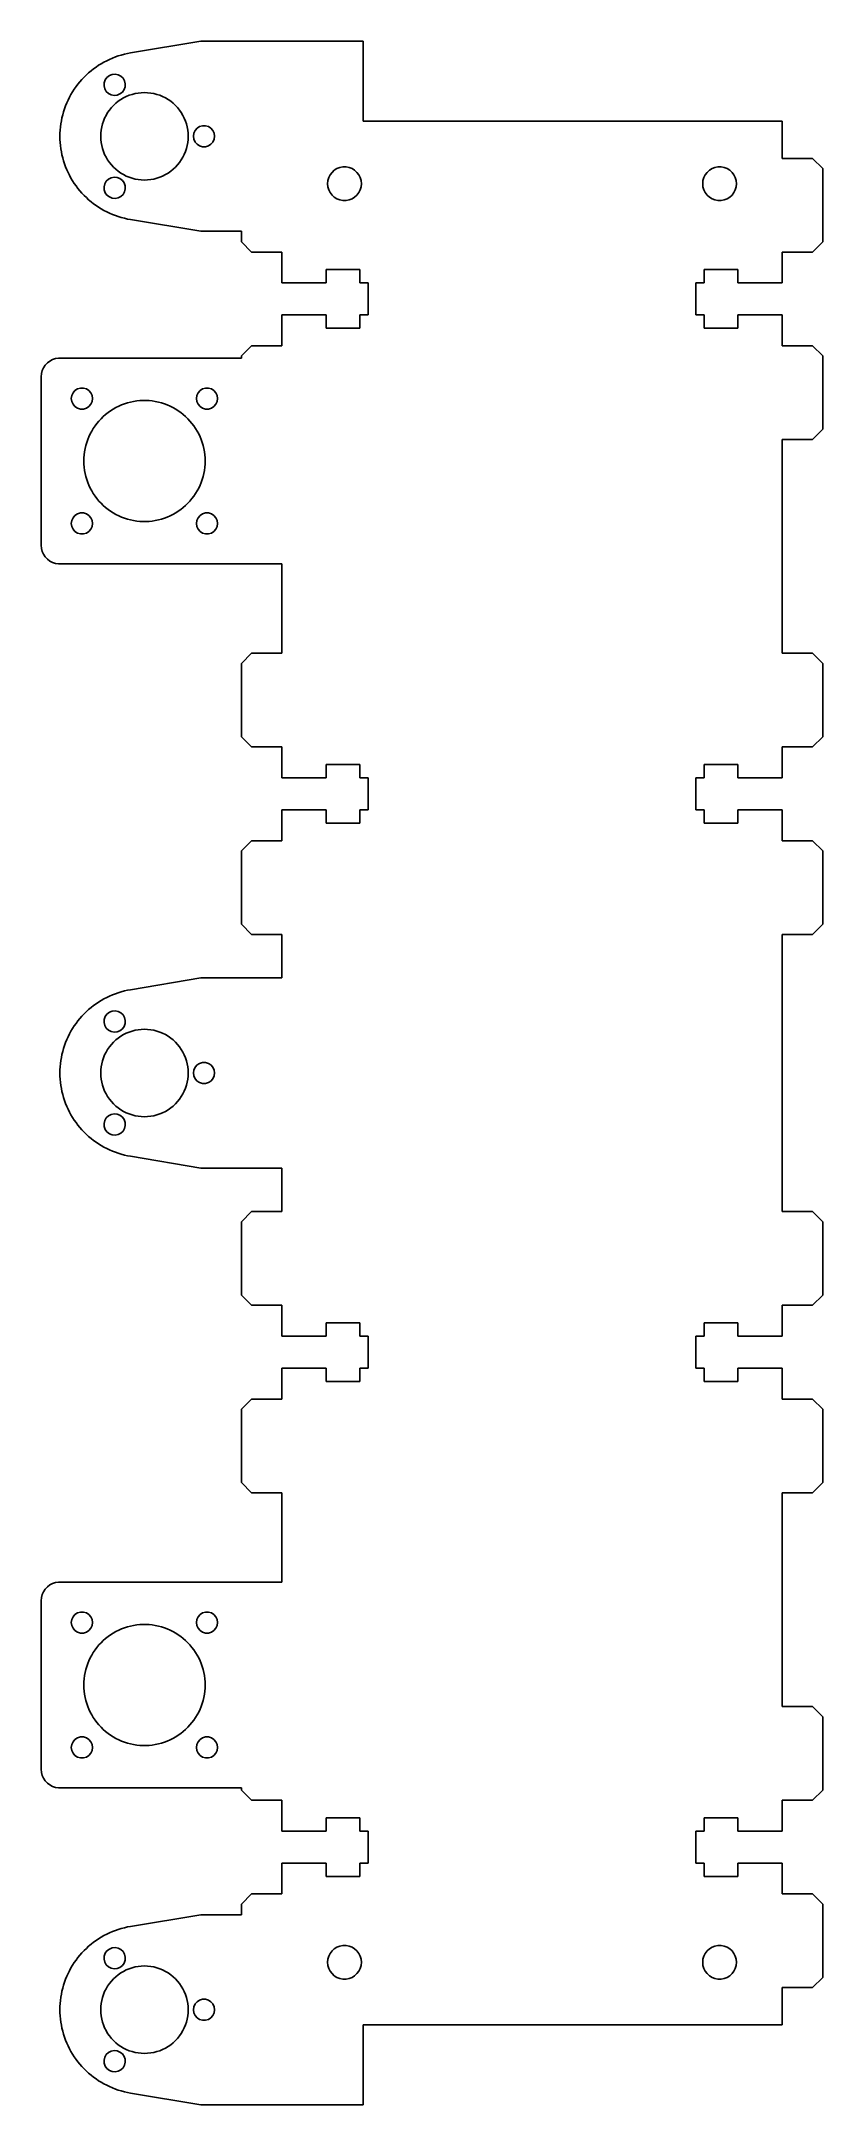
# Model space of a CAD drawing. Header units: metres. Extents: x -78 to 46, y -165 to 165.
import ezdxf

# ---------------------------------------------------------------- set-up
doc = ezdxf.new("R2010")
doc.units = ezdxf.units.M

msp = doc.modelspace()

# ---------------------------------------------------------------- linework, layer by layer
for p, q in [((-53, 165.216), (-64.2391, 163.338)), ((-27, 165.216), (-53, 165.216)), ((-27, 152.4), (-27, 165.216)), ((-68.0286, 162.107), (-68.4719, 161.876)), ((-67.5771, 162.322), (-68.0286, 162.107)), ((-67.118, 162.519), (-67.5771, 162.322)), ((-66.6519, 162.7), (-67.118, 162.519)), ((-66.1795, 162.863), (-66.6519, 162.7)), ((-65.7013, 163.009), (-66.1795, 162.863)), ((-65.2181, 163.137), (-65.7013, 163.009)), ((-64.7305, 163.247), (-65.2181, 163.137)), ((-64.2391, 163.338), (-64.7305, 163.247)), ((-72.325, 158.736), (-72.6407, 158.349)), ((-71.9951, 159.112), (-72.325, 158.736)), ((-71.6516, 159.475), (-71.9951, 159.112)), ((-71.2949, 159.825), (-71.6516, 159.475)), ((-70.9255, 160.162), (-71.2949, 159.825)), ((-70.5439, 160.485), (-70.9255, 160.162)), ((-70.1506, 160.793), (-70.5439, 160.485)), ((-69.7462, 161.087), (-70.1506, 160.793)), ((-69.3313, 161.366), (-69.7462, 161.087)), ((-68.9063, 161.629), (-69.3313, 161.366)), ((-68.4719, 161.876), (-68.9063, 161.629)), ((-68.4318, 158.571), (-68.2735, 159.028)), ((-68.2735, 159.028), (-67.9928, 159.422)), ((-67.9928, 159.422), (-67.6125, 159.721)), ((-67.6125, 159.721), (-67.1633, 159.901)), ((-67.1633, 159.901), (-66.6816, 159.947)), ((-66.6816, 159.947), (-66.2065, 159.855)), ((-66.2065, 159.855), (-65.7764, 159.634)), ((-65.7764, 159.634), (-65.4262, 159.3)), ((-65.4262, 159.3), (-65.1843, 158.881)), ((-65.1843, 158.881), (-65.0702, 158.41)), ((-74.4225, 155.348), (-74.6117, 154.886)), ((-74.2164, 155.804), (-74.4225, 155.348)), ((-73.9936, 156.251), (-74.2164, 155.804)), ((-73.7544, 156.69), (-73.9936, 156.251)), ((-73.4992, 157.12), (-73.7544, 156.69)), ((-73.2282, 157.54), (-73.4992, 157.12)), ((-72.942, 157.95), (-73.2282, 157.54)), ((-72.6407, 158.349), (-72.942, 157.95)), ((-68.4548, 158.087), (-68.4318, 158.571)), ((-68.3407, 157.617), (-68.4548, 158.087)), ((-68.0988, 157.198), (-68.3407, 157.617)), ((-67.7486, 156.864), (-68.0988, 157.198)), ((-67.3185, 156.642), (-67.7486, 156.864)), ((-66.8434, 156.551), (-67.3185, 156.642)), ((-66.3617, 156.597), (-66.8434, 156.551)), ((-66.584, 155.29), (-66.1949, 155.604)), ((-65.9125, 156.777), (-66.3617, 156.597)), ((-66.1949, 155.604), (-65.7845, 155.889)), ((-65.5322, 157.076), (-65.9125, 156.777)), ((-65.7845, 155.889), (-65.3547, 156.144)), ((-65.2515, 157.47), (-65.5322, 157.076)), ((-65.3547, 156.144), (-64.9079, 156.367)), ((-65.0932, 157.927), (-65.2515, 157.47)), ((-65.0702, 158.41), (-65.0932, 157.927)), ((-64.9079, 156.367), (-64.4462, 156.559)), ((-64.4462, 156.559), (-63.9721, 156.716)), ((-63.9721, 156.716), (-63.4879, 156.84)), ((-63.4879, 156.84), (-62.9962, 156.929)), ((-62.9962, 156.929), (-62.4994, 156.982)), ((-62.4994, 156.982), (-62, 157)), ((-62, 157), (-61.5006, 156.982)), ((-61.5006, 156.982), (-61.0038, 156.929)), ((-61.0038, 156.929), (-60.512, 156.84)), ((-60.512, 156.84), (-60.0279, 156.716)), ((-60.0279, 156.716), (-59.5537, 156.559)), ((-59.5537, 156.559), (-59.0921, 156.367)), ((-59.0921, 156.367), (-58.6452, 156.144)), ((-58.6452, 156.144), (-58.2155, 155.889)), ((-58.2155, 155.889), (-57.8051, 155.604)), ((-57.8051, 155.604), (-57.416, 155.29)), ((-75.2947, 152.485), (-75.3775, 151.992)), ((-75.1938, 152.975), (-75.2947, 152.485)), ((-75.0749, 153.46), (-75.1938, 152.975)), ((-74.9381, 153.941), (-75.0749, 153.46)), ((-74.7836, 154.416), (-74.9381, 153.941)), ((-74.6117, 154.886), (-74.7836, 154.416)), ((-68.7164, 151.972), (-68.5586, 152.446)), ((-68.5586, 152.446), (-68.3674, 152.908)), ((-68.3674, 152.908), (-68.1438, 153.355)), ((-68.1438, 153.355), (-67.8888, 153.784)), ((-67.8888, 153.784), (-67.6038, 154.195)), ((-67.6038, 154.195), (-67.2902, 154.584)), ((-67.2902, 154.584), (-66.9497, 154.95)), ((-66.9497, 154.95), (-66.584, 155.29)), ((-57.416, 155.29), (-57.0502, 154.95)), ((-57.0502, 154.95), (-56.7097, 154.584)), ((-56.7097, 154.584), (-56.3962, 154.195)), ((-56.3962, 154.195), (-56.1112, 153.784)), ((-56.1112, 153.784), (-55.8562, 153.355)), ((-55.8562, 153.355), (-55.6326, 152.908)), ((-55.6326, 152.908), (-55.4413, 152.446)), ((-55.4413, 152.446), (-55.2835, 151.972)), ((40, 152.4), (-27, 152.4)), ((40, 146.452), (40, 152.4)), ((-75.5158, 150.5), (-75.525, 150)), ((-75.525, 150), (-75.5158, 149.5)), ((-75.4881, 150.999), (-75.5158, 150.5)), ((-75.5158, 149.5), (-75.4881, 149.001)), ((-75.4419, 151.497), (-75.4881, 150.999)), ((-75.4881, 149.001), (-75.4419, 148.503)), ((-75.3775, 151.992), (-75.4419, 151.497)), ((-69, 150), (-68.9822, 150.499)), ((-68.9822, 149.501), (-69, 150)), ((-68.9822, 150.499), (-68.9287, 150.996)), ((-68.9287, 149.004), (-68.9822, 149.501)), ((-68.9287, 150.996), (-68.84, 151.488)), ((-68.84, 148.512), (-68.9287, 149.004)), ((-68.84, 151.488), (-68.7164, 151.972)), ((-55.2835, 151.972), (-55.16, 151.488)), ((-55.16, 151.488), (-55.0712, 150.996)), ((-55.0712, 149.004), (-55.16, 148.512)), ((-55.0712, 150.996), (-55.0178, 150.499)), ((-55.0178, 149.501), (-55.0712, 149.004)), ((-55.0178, 150.499), (-55, 150)), ((-55, 150), (-55.0178, 149.501)), ((-54.175, 150), (-54.1061, 150.479)), ((-54.1061, 149.521), (-54.175, 150)), ((-54.1061, 150.479), (-53.9051, 150.919)), ((-53.9051, 149.081), (-54.1061, 149.521)), ((-53.9051, 150.919), (-53.5883, 151.285)), ((-53.5883, 148.715), (-53.9051, 149.081)), ((-53.5883, 151.285), (-53.1812, 151.546)), ((-53.1812, 148.454), (-53.5883, 148.715)), ((-53.1812, 151.546), (-52.7169, 151.683)), ((-52.7169, 151.683), (-52.2331, 151.683)), ((-52.2331, 151.683), (-51.7688, 151.546)), ((-51.7688, 151.546), (-51.3617, 151.285)), ((-51.3617, 148.715), (-51.7688, 148.454)), ((-51.3617, 151.285), (-51.0449, 150.919)), ((-51.0449, 149.081), (-51.3617, 148.715)), ((-51.0449, 150.919), (-50.8439, 150.479)), ((-50.8439, 149.521), (-51.0449, 149.081)), ((-50.8439, 150.479), (-50.775, 150)), ((-50.775, 150), (-50.8439, 149.521)), ((-75.4419, 148.503), (-75.3775, 148.008)), ((-75.3775, 148.008), (-75.2947, 147.515)), ((-75.2947, 147.515), (-75.1938, 147.025)), ((-75.1938, 147.025), (-75.0749, 146.54)), ((-75.0749, 146.54), (-74.9381, 146.059)), ((-74.9381, 146.059), (-74.7836, 145.584)), ((-74.7836, 145.584), (-74.6117, 145.114)), ((-68.7164, 148.028), (-68.84, 148.512)), ((-68.5586, 147.554), (-68.7164, 148.028)), ((-68.3674, 147.092), (-68.5586, 147.554)), ((-68.1438, 146.645), (-68.3674, 147.092)), ((-67.8888, 146.216), (-68.1438, 146.645)), ((-67.6038, 145.805), (-67.8888, 146.216)), ((-67.2902, 145.416), (-67.6038, 145.805)), ((-66.9497, 145.05), (-67.2902, 145.416)), ((-56.7097, 145.416), (-57.0502, 145.05)), ((-56.3962, 145.805), (-56.7097, 145.416)), ((-56.1112, 146.216), (-56.3962, 145.805)), ((-55.8562, 146.645), (-56.1112, 146.216)), ((-55.6326, 147.092), (-55.8562, 146.645)), ((-55.4413, 147.554), (-55.6326, 147.092)), ((-55.2835, 148.028), (-55.4413, 147.554)), ((-55.16, 148.512), (-55.2835, 148.028)), ((-52.7169, 148.317), (-53.1812, 148.454)), ((-52.2331, 148.317), (-52.7169, 148.317)), ((-51.7688, 148.454), (-52.2331, 148.317)), ((44.875, 146.452), (40, 146.452)), ((46.5, 144.827), (44.875, 146.452)), ((-74.6117, 145.114), (-74.4225, 144.652)), ((-74.4225, 144.652), (-74.2164, 144.196)), ((-74.2164, 144.196), (-73.9936, 143.749)), ((-73.9936, 143.749), (-73.7544, 143.31)), ((-73.7544, 143.31), (-73.4992, 142.88)), ((-73.4992, 142.88), (-73.2282, 142.46)), ((-73.2282, 142.46), (-72.942, 142.05)), ((-68.4548, 141.913), (-68.3407, 142.383)), ((-68.3407, 142.383), (-68.0988, 142.802)), ((-68.0988, 142.802), (-67.7486, 143.136)), ((-67.7486, 143.136), (-67.3185, 143.358)), ((-67.3185, 143.358), (-66.8434, 143.449)), ((-66.584, 144.71), (-66.9497, 145.05)), ((-66.8434, 143.449), (-66.3617, 143.403)), ((-66.1949, 144.396), (-66.584, 144.71)), ((-66.3617, 143.403), (-65.9125, 143.223)), ((-65.7845, 144.111), (-66.1949, 144.396)), ((-65.9125, 143.223), (-65.5322, 142.924)), ((-65.3547, 143.856), (-65.7845, 144.111)), ((-65.5322, 142.924), (-65.2515, 142.53)), ((-64.9079, 143.633), (-65.3547, 143.856)), ((-65.2515, 142.53), (-65.0932, 142.073)), ((-64.4462, 143.441), (-64.9079, 143.633)), ((-63.9721, 143.284), (-64.4462, 143.441)), ((-63.4879, 143.16), (-63.9721, 143.284)), ((-62.9962, 143.071), (-63.4879, 143.16)), ((-62.4994, 143.018), (-62.9962, 143.071)), ((-62, 143), (-62.4994, 143.018)), ((-61.5006, 143.018), (-62, 143)), ((-61.0038, 143.071), (-61.5006, 143.018)), ((-60.512, 143.16), (-61.0038, 143.071)), ((-60.0279, 143.284), (-60.512, 143.16)), ((-59.5537, 143.441), (-60.0279, 143.284)), ((-59.0921, 143.633), (-59.5537, 143.441)), ((-58.6452, 143.856), (-59.0921, 143.633)), ((-58.2155, 144.111), (-58.6452, 143.856)), ((-57.8051, 144.396), (-58.2155, 144.111)), ((-57.416, 144.71), (-57.8051, 144.396)), ((-57.0502, 145.05), (-57.416, 144.71)), ((-32.7, 142.4), (-32.654, 142.896)), ((-32.654, 141.904), (-32.7, 142.4)), ((-32.654, 142.896), (-32.5177, 143.375)), ((-32.5177, 143.375), (-32.2956, 143.821)), ((-32.2956, 143.821), (-31.9953, 144.219)), ((-31.9953, 144.219), (-31.6271, 144.555)), ((-31.6271, 144.555), (-31.2035, 144.817)), ((-31.2035, 144.817), (-30.7389, 144.997)), ((-30.7389, 144.997), (-30.2491, 145.088)), ((-30.2491, 145.088), (-29.7509, 145.088)), ((-29.7509, 145.088), (-29.2611, 144.997)), ((-29.2611, 144.997), (-28.7965, 144.817)), ((-28.7965, 144.817), (-28.3729, 144.555)), ((-28.3729, 144.555), (-28.0047, 144.219)), ((-28.0047, 144.219), (-27.7044, 143.821)), ((-27.7044, 143.821), (-27.4823, 143.375)), ((-27.4823, 143.375), (-27.346, 142.896)), ((-27.346, 142.896), (-27.3, 142.4)), ((-27.3, 142.4), (-27.346, 141.904)), ((27.3, 142.4), (27.346, 142.896)), ((27.346, 141.904), (27.3, 142.4)), ((27.346, 142.896), (27.4823, 143.375)), ((27.4823, 143.375), (27.7044, 143.821)), ((27.7044, 143.821), (28.0047, 144.219)), ((28.0047, 144.219), (28.3729, 144.555)), ((28.3729, 144.555), (28.7965, 144.817)), ((28.7965, 144.817), (29.2611, 144.997)), ((29.2611, 144.997), (29.7509, 145.088)), ((29.7509, 145.088), (30.2491, 145.088)), ((30.2491, 145.088), (30.7389, 144.997)), ((30.7389, 144.997), (31.2035, 144.817)), ((31.2035, 144.817), (31.6271, 144.555)), ((31.6271, 144.555), (31.9953, 144.219)), ((31.9953, 144.219), (32.2956, 143.821)), ((32.2956, 143.821), (32.5177, 143.375)), ((32.5177, 143.375), (32.654, 142.896)), ((32.654, 142.896), (32.7, 142.4)), ((32.7, 142.4), (32.654, 141.904)), ((46.5, 133.077), (46.5, 144.827)), ((-72.942, 142.05), (-72.6407, 141.651)), ((-72.6407, 141.651), (-72.325, 141.264)), ((-72.325, 141.264), (-71.9951, 140.888)), ((-71.9951, 140.888), (-71.6516, 140.525)), ((-71.6516, 140.525), (-71.2949, 140.175)), ((-71.2949, 140.175), (-70.9255, 139.838)), ((-70.9255, 139.838), (-70.5439, 139.515)), ((-70.5439, 139.515), (-70.1506, 139.207)), ((-70.1506, 139.207), (-69.7462, 138.913)), ((-69.7462, 138.913), (-69.3313, 138.634)), ((-68.4318, 141.429), (-68.4548, 141.913)), ((-68.2735, 140.972), (-68.4318, 141.429)), ((-67.9928, 140.578), (-68.2735, 140.972)), ((-67.6125, 140.279), (-67.9928, 140.578)), ((-67.1633, 140.099), (-67.6125, 140.279)), ((-66.6816, 140.053), (-67.1633, 140.099)), ((-66.2065, 140.145), (-66.6816, 140.053)), ((-65.7764, 140.366), (-66.2065, 140.145)), ((-65.4262, 140.7), (-65.7764, 140.366)), ((-65.1843, 141.119), (-65.4262, 140.7)), ((-65.0702, 141.59), (-65.1843, 141.119)), ((-65.0932, 142.073), (-65.0702, 141.59)), ((-32.5177, 141.425), (-32.654, 141.904)), ((-32.2956, 140.979), (-32.5177, 141.425)), ((-31.9953, 140.581), (-32.2956, 140.979)), ((-31.6271, 140.245), (-31.9953, 140.581)), ((-31.2035, 139.983), (-31.6271, 140.245)), ((-30.7389, 139.803), (-31.2035, 139.983)), ((-30.2491, 139.712), (-30.7389, 139.803)), ((-29.7509, 139.712), (-30.2491, 139.712)), ((-29.2611, 139.803), (-29.7509, 139.712)), ((-28.7965, 139.983), (-29.2611, 139.803)), ((-28.3729, 140.245), (-28.7965, 139.983)), ((-28.0047, 140.581), (-28.3729, 140.245)), ((-27.7044, 140.979), (-28.0047, 140.581)), ((-27.4823, 141.425), (-27.7044, 140.979)), ((-27.346, 141.904), (-27.4823, 141.425)), ((27.4823, 141.425), (27.346, 141.904)), ((27.7044, 140.979), (27.4823, 141.425)), ((28.0047, 140.581), (27.7044, 140.979)), ((28.3729, 140.245), (28.0047, 140.581)), ((28.7965, 139.983), (28.3729, 140.245)), ((29.2611, 139.803), (28.7965, 139.983)), ((29.7509, 139.712), (29.2611, 139.803)), ((30.2491, 139.712), (29.7509, 139.712)), ((30.7389, 139.803), (30.2491, 139.712)), ((31.2035, 139.983), (30.7389, 139.803)), ((31.6271, 140.245), (31.2035, 139.983)), ((31.9953, 140.581), (31.6271, 140.245)), ((32.2956, 140.979), (31.9953, 140.581)), ((32.5177, 141.425), (32.2956, 140.979)), ((32.654, 141.904), (32.5177, 141.425)), ((-69.3313, 138.634), (-68.9063, 138.371)), ((-68.9063, 138.371), (-68.4719, 138.124)), ((-68.4719, 138.124), (-68.0286, 137.893)), ((-68.0286, 137.893), (-67.5771, 137.678)), ((-67.5771, 137.678), (-67.118, 137.481)), ((-67.118, 137.481), (-66.6519, 137.3)), ((-66.6519, 137.3), (-66.1795, 137.137)), ((-66.1795, 137.137), (-65.7013, 136.991)), ((-65.7013, 136.991), (-65.2181, 136.863)), ((-65.2181, 136.863), (-64.7305, 136.753)), ((-64.7305, 136.753), (-64.2391, 136.662)), ((-64.2391, 136.662), (-53, 134.784)), ((-53, 134.784), (-46.5, 134.784)), ((-46.5, 134.784), (-46.5, 133.077)), ((-46.5, 133.077), (-44.875, 131.452)), ((44.875, 131.452), (46.5, 133.077)), ((-44.875, 131.452), (-40, 131.452)), ((-40, 131.452), (-40, 126.515)), ((40, 126.515), (40, 131.452)), ((40, 131.452), (44.875, 131.452)), ((-40, 126.515), (-32.9375, 126.515)), ((-32.9375, 126.515), (-32.9375, 128.652)), ((-32.9375, 128.652), (-27.5625, 128.652)), ((-27.5625, 128.652), (-27.5625, 126.515)), ((-27.5625, 126.515), (-26.1875, 126.515)), ((-26.1875, 126.515), (-26.1875, 121.389)), ((26.1875, 121.389), (26.1875, 126.515)), ((26.1875, 126.515), (27.5625, 126.515)), ((27.5625, 126.515), (27.5625, 128.652)), ((27.5625, 128.652), (32.9375, 128.652)), ((32.9375, 128.652), (32.9375, 126.515)), ((32.9375, 126.515), (40, 126.515)), ((-32.9375, 121.389), (-40, 121.389)), ((-40, 121.389), (-40, 116.452)), ((-32.9375, 119.252), (-32.9375, 121.389)), ((-27.5625, 119.252), (-32.9375, 119.252)), ((-26.1875, 121.389), (-27.5625, 121.389)), ((-27.5625, 121.389), (-27.5625, 119.252)), ((27.5625, 121.389), (26.1875, 121.389)), ((27.5625, 119.252), (27.5625, 121.389)), ((32.9375, 119.252), (27.5625, 119.252)), ((40, 121.389), (32.9375, 121.389)), ((32.9375, 121.389), (32.9375, 119.252)), ((40, 116.452), (40, 121.389)), ((-44.875, 116.452), (-46.5, 114.827)), ((-40, 116.452), (-44.875, 116.452)), ((44.875, 116.452), (40, 116.452)), ((46.5, 114.827), (44.875, 116.452)), ((-78.3374, 112.474), (-78.4591, 111.994)), ((-78.1384, 112.928), (-78.3374, 112.474)), ((-77.8674, 113.343), (-78.1384, 112.928)), ((-77.5318, 113.707), (-77.8674, 113.343)), ((-77.1408, 114.011), (-77.5318, 113.707)), ((-76.7051, 114.247), (-77.1408, 114.011)), ((-76.2365, 114.408), (-76.7051, 114.247)), ((-75.7477, 114.49), (-76.2365, 114.408)), ((-46.5, 114.49), (-75.7477, 114.49)), ((-46.5, 114.827), (-46.5, 114.49)), ((46.5, 103.077), (46.5, 114.827)), ((-78.4591, 111.994), (-78.5, 111.5)), ((-78.5, 111.5), (-78.5, 84.5)), ((-73.4301, 108.919), (-73.1133, 109.285)), ((-73.1133, 109.285), (-72.7062, 109.546)), ((-72.7062, 109.546), (-72.2419, 109.683)), ((-72.2419, 109.683), (-71.7581, 109.683)), ((-71.7581, 109.683), (-71.2938, 109.546)), ((-71.2938, 109.546), (-70.8867, 109.285)), ((-70.8867, 109.285), (-70.5699, 108.919)), ((-53.4301, 108.919), (-53.1133, 109.285)), ((-53.1133, 109.285), (-52.7062, 109.546)), ((-52.7062, 109.546), (-52.2419, 109.683)), ((-52.2419, 109.683), (-51.7581, 109.683)), ((-51.7581, 109.683), (-51.2938, 109.546)), ((-51.2938, 109.546), (-50.8867, 109.285)), ((-50.8867, 109.285), (-50.5699, 108.919)), ((-73.7, 108), (-73.6311, 108.479)), ((-73.6311, 107.521), (-73.7, 108)), ((-73.6311, 108.479), (-73.4301, 108.919)), ((-73.4301, 107.081), (-73.6311, 107.521)), ((-73.1133, 106.715), (-73.4301, 107.081)), ((-72.7062, 106.454), (-73.1133, 106.715)), ((-72.2419, 106.317), (-72.7062, 106.454)), ((-71.7581, 106.317), (-72.2419, 106.317)), ((-71.2938, 106.454), (-71.7581, 106.317)), ((-70.8867, 106.715), (-71.2938, 106.454)), ((-70.5699, 107.081), (-70.8867, 106.715)), ((-70.5699, 108.919), (-70.3689, 108.479)), ((-70.3689, 107.521), (-70.5699, 107.081)), ((-70.3689, 108.479), (-70.3, 108)), ((-70.3, 108), (-70.3689, 107.521)), ((-68.2137, 105.448), (-67.8221, 105.758)), ((-67.8221, 105.758), (-67.415, 106.048)), ((-67.415, 106.048), (-66.9935, 106.316)), ((-66.9935, 106.316), (-66.5588, 106.562)), ((-66.5588, 106.562), (-66.112, 106.785)), ((-66.112, 106.785), (-65.6543, 106.985)), ((-65.6543, 106.985), (-65.1869, 107.162)), ((-65.1869, 107.162), (-64.711, 107.313)), ((-64.711, 107.313), (-64.228, 107.441)), ((-64.228, 107.441), (-63.739, 107.543)), ((-63.739, 107.543), (-63.2455, 107.62)), ((-63.2455, 107.62), (-62.7486, 107.671)), ((-62.7486, 107.671), (-62.2498, 107.697)), ((-62.2498, 107.697), (-61.7502, 107.697)), ((-61.7502, 107.697), (-61.2514, 107.671)), ((-61.2514, 107.671), (-60.7545, 107.62)), ((-60.7545, 107.62), (-60.261, 107.543)), ((-60.261, 107.543), (-59.772, 107.441)), ((-59.772, 107.441), (-59.289, 107.313)), ((-59.289, 107.313), (-58.8131, 107.162)), ((-58.8131, 107.162), (-58.3457, 106.985)), ((-58.3457, 106.985), (-57.888, 106.785)), ((-57.888, 106.785), (-57.4412, 106.562)), ((-57.4412, 106.562), (-57.0065, 106.316)), ((-57.0065, 106.316), (-56.585, 106.048)), ((-56.585, 106.048), (-56.1779, 105.758)), ((-56.1779, 105.758), (-55.7862, 105.448)), ((-53.7, 108), (-53.6311, 108.479)), ((-53.6311, 107.521), (-53.7, 108)), ((-53.6311, 108.479), (-53.4301, 108.919)), ((-53.4301, 107.081), (-53.6311, 107.521)), ((-53.1133, 106.715), (-53.4301, 107.081)), ((-52.7062, 106.454), (-53.1133, 106.715)), ((-52.2419, 106.317), (-52.7062, 106.454)), ((-51.7581, 106.317), (-52.2419, 106.317)), ((-51.2938, 106.454), (-51.7581, 106.317)), ((-50.8867, 106.715), (-51.2938, 106.454)), ((-50.5699, 107.081), (-50.8867, 106.715)), ((-50.5699, 108.919), (-50.3689, 108.479)), ((-50.3689, 107.521), (-50.5699, 107.081)), ((-50.3689, 108.479), (-50.3, 108)), ((-50.3, 108), (-50.3689, 107.521)), ((-70.6765, 102.337), (-70.4418, 102.778)), ((-70.4418, 102.778), (-70.1846, 103.206)), ((-70.1846, 103.206), (-69.9058, 103.62)), ((-69.9058, 103.62), (-69.606, 104.02)), ((-69.606, 104.02), (-69.286, 104.403)), ((-69.286, 104.403), (-68.9467, 104.77)), ((-68.9467, 104.77), (-68.5889, 105.119)), ((-68.5889, 105.119), (-68.2137, 105.448)), ((-55.7862, 105.448), (-55.411, 105.119)), ((-55.411, 105.119), (-55.0533, 104.77)), ((-55.0533, 104.77), (-54.714, 104.403)), ((-54.714, 104.403), (-54.394, 104.02)), ((-54.394, 104.02), (-54.0942, 103.62)), ((-54.0942, 103.62), (-53.8154, 103.206)), ((-53.8154, 103.206), (-53.5582, 102.778)), ((-53.5582, 102.778), (-53.3235, 102.337)), ((44.875, 101.452), (46.5, 103.077)), ((-71.6486, 98.9974), (-71.5844, 99.4927)), ((-71.5844, 99.4927), (-71.4949, 99.9841)), ((-71.4949, 99.9841), (-71.3802, 100.47)), ((-71.3802, 100.47), (-71.2406, 100.95)), ((-71.2406, 100.95), (-71.0764, 101.422)), ((-71.0764, 101.422), (-70.8883, 101.884)), ((-70.8883, 101.884), (-70.6765, 102.337)), ((-53.3235, 102.337), (-53.1117, 101.884)), ((-53.1117, 101.884), (-52.9235, 101.422)), ((-52.9235, 101.422), (-52.7594, 100.95)), ((-52.7594, 100.95), (-52.6198, 100.47)), ((-52.6198, 100.47), (-52.5051, 99.9841)), ((-52.5051, 99.9841), (-52.4155, 99.4927)), ((-52.4155, 99.4927), (-52.3514, 98.9974)), ((40, 67.204), (40, 101.452)), ((40, 101.452), (44.875, 101.452)), ((-71.7, 98), (-71.6871, 98.4993)), ((-71.6871, 97.5007), (-71.7, 98)), ((-71.6871, 98.4993), (-71.6486, 98.9974)), ((-71.6486, 97.0026), (-71.6871, 97.5007)), ((-71.5844, 96.5073), (-71.6486, 97.0026)), ((-71.4949, 96.0158), (-71.5844, 96.5073)), ((-71.3802, 95.5297), (-71.4949, 96.0158)), ((-52.5051, 96.0158), (-52.6198, 95.5297)), ((-52.4155, 96.5073), (-52.5051, 96.0158)), ((-52.3514, 97.0026), (-52.4155, 96.5073)), ((-52.3514, 98.9974), (-52.3129, 98.4993)), ((-52.3129, 97.5007), (-52.3514, 97.0026)), ((-52.3129, 98.4993), (-52.3, 98)), ((-52.3, 98), (-52.3129, 97.5007)), ((-71.2406, 95.0501), (-71.3802, 95.5297)), ((-71.0764, 94.5783), (-71.2406, 95.0501)), ((-70.8883, 94.1156), (-71.0764, 94.5783)), ((-70.6765, 93.6632), (-70.8883, 94.1156)), ((-70.4418, 93.2223), (-70.6765, 93.6632)), ((-70.1846, 92.794), (-70.4418, 93.2223)), ((-69.9058, 92.3796), (-70.1846, 92.794)), ((-53.8154, 92.794), (-54.0942, 92.3796)), ((-53.5582, 93.2223), (-53.8154, 92.794)), ((-53.3235, 93.6632), (-53.5582, 93.2223)), ((-53.1117, 94.1156), (-53.3235, 93.6632)), ((-52.9235, 94.5783), (-53.1117, 94.1156)), ((-52.7594, 95.0501), (-52.9235, 94.5783)), ((-52.6198, 95.5297), (-52.7594, 95.0501)), ((-73.4301, 88.9191), (-73.1133, 89.2848)), ((-73.1133, 89.2848), (-72.7062, 89.5464)), ((-72.7062, 89.5464), (-72.2419, 89.6827)), ((-72.2419, 89.6827), (-71.7581, 89.6827)), ((-71.7581, 89.6827), (-71.2938, 89.5464)), ((-71.2938, 89.5464), (-70.8867, 89.2848)), ((-70.8867, 89.2848), (-70.5699, 88.9191)), ((-69.606, 91.9801), (-69.9058, 92.3796)), ((-69.286, 91.5965), (-69.606, 91.9801)), ((-68.9467, 91.2299), (-69.286, 91.5965)), ((-68.5889, 90.8813), (-68.9467, 91.2299)), ((-68.2137, 90.5516), (-68.5889, 90.8813)), ((-67.8221, 90.2416), (-68.2137, 90.5516)), ((-67.415, 89.9521), (-67.8221, 90.2416)), ((-66.9935, 89.6841), (-67.415, 89.9521)), ((-66.5588, 89.438), (-66.9935, 89.6841)), ((-66.112, 89.2147), (-66.5588, 89.438)), ((-57.4412, 89.438), (-57.888, 89.2147)), ((-57.0065, 89.6841), (-57.4412, 89.438)), ((-56.585, 89.9521), (-57.0065, 89.6841)), ((-56.1779, 90.2416), (-56.585, 89.9521)), ((-55.7862, 90.5516), (-56.1779, 90.2416)), ((-55.411, 90.8813), (-55.7862, 90.5516)), ((-55.0533, 91.2299), (-55.411, 90.8813)), ((-54.714, 91.5965), (-55.0533, 91.2299)), ((-54.394, 91.9801), (-54.714, 91.5965)), ((-54.0942, 92.3796), (-54.394, 91.9801)), ((-53.4301, 88.9191), (-53.1133, 89.2848)), ((-53.1133, 89.2848), (-52.7062, 89.5464)), ((-52.7062, 89.5464), (-52.2419, 89.6827)), ((-52.2419, 89.6827), (-51.7581, 89.6827)), ((-51.7581, 89.6827), (-51.2938, 89.5464)), ((-51.2938, 89.5464), (-50.8867, 89.2848)), ((-50.8867, 89.2848), (-50.5699, 88.9191)), ((-73.7, 88), (-73.6311, 88.4789)), ((-73.6311, 87.5211), (-73.7, 88)), ((-73.6311, 88.4789), (-73.4301, 88.9191)), ((-73.4301, 87.0809), (-73.6311, 87.5211)), ((-73.1133, 86.7152), (-73.4301, 87.0809)), ((-72.7062, 86.4536), (-73.1133, 86.7152)), ((-72.2419, 86.3173), (-72.7062, 86.4536)), ((-71.7581, 86.3173), (-72.2419, 86.3173)), ((-71.2938, 86.4536), (-71.7581, 86.3173)), ((-70.8867, 86.7152), (-71.2938, 86.4536)), ((-70.5699, 87.0809), (-70.8867, 86.7152)), ((-70.5699, 88.9191), (-70.3689, 88.4789)), ((-70.3689, 87.5211), (-70.5699, 87.0809)), ((-70.3689, 88.4789), (-70.3, 88)), ((-70.3, 88), (-70.3689, 87.5211)), ((-65.6543, 89.0146), (-66.112, 89.2147)), ((-65.1869, 88.8385), (-65.6543, 89.0146)), ((-64.711, 88.6865), (-65.1869, 88.8385)), ((-64.228, 88.5593), (-64.711, 88.6865)), ((-63.739, 88.4572), (-64.228, 88.5593)), ((-63.2455, 88.3803), (-63.739, 88.4572)), ((-62.7486, 88.3289), (-63.2455, 88.3803)), ((-62.2498, 88.3032), (-62.7486, 88.3289)), ((-61.7502, 88.3032), (-62.2498, 88.3032)), ((-61.2514, 88.3289), (-61.7502, 88.3032)), ((-60.7545, 88.3803), (-61.2514, 88.3289)), ((-60.261, 88.4572), (-60.7545, 88.3803)), ((-59.772, 88.5593), (-60.261, 88.4572)), ((-59.289, 88.6865), (-59.772, 88.5593)), ((-58.8131, 88.8385), (-59.289, 88.6865)), ((-58.3457, 89.0146), (-58.8131, 88.8385)), ((-57.888, 89.2147), (-58.3457, 89.0146)), ((-53.7, 88), (-53.6311, 88.4789)), ((-53.6311, 87.5211), (-53.7, 88)), ((-53.6311, 88.4789), (-53.4301, 88.9191)), ((-53.4301, 87.0809), (-53.6311, 87.5211)), ((-53.1133, 86.7152), (-53.4301, 87.0809)), ((-52.7062, 86.4536), (-53.1133, 86.7152)), ((-52.2419, 86.3173), (-52.7062, 86.4536)), ((-51.7581, 86.3173), (-52.2419, 86.3173)), ((-51.2938, 86.4536), (-51.7581, 86.3173)), ((-50.8867, 86.7152), (-51.2938, 86.4536)), ((-50.5699, 87.0809), (-50.8867, 86.7152)), ((-50.5699, 88.9191), (-50.3689, 88.4789)), ((-50.3689, 87.5211), (-50.5699, 87.0809)), ((-50.3689, 88.4789), (-50.3, 88)), ((-50.3, 88), (-50.3689, 87.5211)), ((-78.5, 84.5), (-78.4591, 84.0062)), ((-78.4591, 84.0062), (-78.3374, 83.5259)), ((-78.3374, 83.5259), (-78.1384, 83.0722)), ((-78.1384, 83.0722), (-77.8674, 82.6574)), ((-77.8674, 82.6574), (-77.5318, 82.2928)), ((-77.5318, 82.2928), (-77.1408, 81.9885)), ((-77.1408, 81.9885), (-76.7051, 81.7527)), ((-76.7051, 81.7527), (-76.2365, 81.5918)), ((-76.2365, 81.5918), (-75.7477, 81.5102)), ((-75.7477, 81.5102), (-40, 81.5102)), ((-40, 81.5102), (-40, 67.204)), ((-44.875, 67.204), (-46.5, 65.579)), ((-40, 67.204), (-44.875, 67.204)), ((44.875, 67.204), (40, 67.204)), ((46.5, 65.579), (44.875, 67.204)), ((-46.5, 65.579), (-46.5, 53.829)), ((46.5, 53.829), (46.5, 65.579)), ((-46.5, 53.829), (-44.875, 52.204)), ((44.875, 52.204), (46.5, 53.829)), ((-44.875, 52.204), (-40, 52.204)), ((-40, 52.204), (-40, 47.267)), ((40, 47.267), (40, 52.204)), ((40, 52.204), (44.875, 52.204)), ((-40, 47.267), (-32.9375, 47.267)), ((-32.9375, 47.267), (-32.9375, 49.404)), ((-32.9375, 49.404), (-27.5625, 49.404)), ((-27.5625, 49.404), (-27.5625, 47.267)), ((-27.5625, 47.267), (-26.1875, 47.267)), ((-26.1875, 47.267), (-26.1875, 42.141)), ((26.1875, 42.141), (26.1875, 47.267)), ((26.1875, 47.267), (27.5625, 47.267)), ((27.5625, 47.267), (27.5625, 49.404)), ((27.5625, 49.404), (32.9375, 49.404)), ((32.9375, 49.404), (32.9375, 47.267)), ((32.9375, 47.267), (40, 47.267)), ((-32.9375, 42.141), (-40, 42.141)), ((-40, 42.141), (-40, 37.204)), ((-32.9375, 40.004), (-32.9375, 42.141)), ((-27.5625, 40.004), (-32.9375, 40.004)), ((-26.1875, 42.141), (-27.5625, 42.141)), ((-27.5625, 42.141), (-27.5625, 40.004)), ((27.5625, 42.141), (26.1875, 42.141)), ((27.5625, 40.004), (27.5625, 42.141)), ((32.9375, 40.004), (27.5625, 40.004)), ((40, 42.141), (32.9375, 42.141)), ((32.9375, 42.141), (32.9375, 40.004)), ((40, 37.204), (40, 42.141)), ((-44.875, 37.204), (-46.5, 35.579)), ((-40, 37.204), (-44.875, 37.204)), ((44.875, 37.204), (40, 37.204)), ((46.5, 35.579), (44.875, 37.204)), ((-46.5, 35.579), (-46.5, 23.829)), ((46.5, 23.829), (46.5, 35.579)), ((-46.5, 23.829), (-44.875, 22.204)), ((44.875, 22.204), (46.5, 23.829)), ((-44.875, 22.204), (-40, 22.204)), ((-40, 22.204), (-40, 15.2156)), ((40, -22.204), (40, 22.204)), ((40, 22.204), (44.875, 22.204)), ((-64.7305, 13.2465), (-65.2181, 13.1366)), ((-64.2391, 13.3384), (-64.7305, 13.2465)), ((-53, 15.2156), (-64.2391, 13.3384)), ((-40, 15.2156), (-53, 15.2156)), ((-70.9255, 10.1618), (-71.2949, 9.82501)), ((-70.5439, 10.4846), (-70.9255, 10.1618)), ((-70.1506, 10.7932), (-70.5439, 10.4846)), ((-69.7462, 11.087), (-70.1506, 10.7932)), ((-69.3313, 11.3656), (-69.7462, 11.087)), ((-68.9063, 11.6288), (-69.3313, 11.3656)), ((-68.4719, 11.876), (-68.9063, 11.6288)), ((-68.0286, 12.1071), (-68.4719, 11.876)), ((-67.5771, 12.3216), (-68.0286, 12.1071)), ((-67.118, 12.5192), (-67.5771, 12.3216)), ((-67.1633, 9.90097), (-66.6816, 9.94696)), ((-66.6519, 12.6998), (-67.118, 12.5192)), ((-66.6816, 9.94696), (-66.2065, 9.85539)), ((-66.1795, 12.863), (-66.6519, 12.6998)), ((-65.7013, 13.0087), (-66.1795, 12.863)), ((-65.2181, 13.1366), (-65.7013, 13.0087)), ((-73.7544, 6.69022), (-73.9936, 6.2513)), ((-73.4992, 7.11998), (-73.7544, 6.69022)), ((-73.2282, 7.54004), (-73.4992, 7.11998)), ((-72.942, 7.94978), (-73.2282, 7.54004)), ((-72.6407, 8.34868), (-72.942, 7.94978)), ((-72.325, 8.73618), (-72.6407, 8.34868)), ((-71.9951, 9.11172), (-72.325, 8.73618)), ((-71.6516, 9.47484), (-71.9951, 9.11172)), ((-71.2949, 9.82501), (-71.6516, 9.47484)), ((-68.4548, 8.0873), (-68.4318, 8.57062)), ((-68.3407, 7.61707), (-68.4548, 8.0873)), ((-68.4318, 8.57062), (-68.2735, 9.02786)), ((-68.0988, 7.19801), (-68.3407, 7.61707)), ((-68.2735, 9.02786), (-67.9928, 9.42201)), ((-67.7486, 6.86411), (-68.0988, 7.19801)), ((-67.9928, 9.42201), (-67.6125, 9.72113)), ((-67.3185, 6.64238), (-67.7486, 6.86411)), ((-67.6125, 9.72113), (-67.1633, 9.90097)), ((-66.8434, 6.55081), (-67.3185, 6.64238)), ((-65.9125, 6.77664), (-66.3617, 6.5968)), ((-66.2065, 9.85539), (-65.7764, 9.63367)), ((-65.5322, 7.07574), (-65.9125, 6.77664)), ((-65.7764, 9.63367), (-65.4262, 9.29976)), ((-65.2515, 7.46989), (-65.5322, 7.07574)), ((-65.4262, 9.29976), (-65.1843, 8.88071)), ((-65.0932, 7.92715), (-65.2515, 7.46989)), ((-65.1843, 8.88071), (-65.0702, 8.41048)), ((-65.0702, 8.41048), (-65.0932, 7.92715)), ((-64.4462, 6.55864), (-63.9721, 6.71645)), ((-63.9721, 6.71645), (-63.4879, 6.84003)), ((-63.4879, 6.84003), (-62.9962, 6.92874)), ((-62.9962, 6.92874), (-62.4994, 6.98216)), ((-62.4994, 6.98216), (-62, 7)), ((-62, 7), (-61.5006, 6.98216)), ((-61.5006, 6.98216), (-61.0038, 6.92874)), ((-61.0038, 6.92874), (-60.512, 6.84003)), ((-60.512, 6.84003), (-60.0279, 6.71645)), ((-60.0279, 6.71645), (-59.5537, 6.55864)), ((-75.0749, 3.46027), (-75.1938, 2.97476)), ((-74.9381, 3.94104), (-75.0749, 3.46027)), ((-74.7836, 4.41643), (-74.9381, 3.94104)), ((-74.6117, 4.88579), (-74.7836, 4.41643)), ((-74.4225, 5.34846), (-74.6117, 4.88579)), ((-74.2164, 5.80385), (-74.4225, 5.34846)), ((-73.9936, 6.2513), (-74.2164, 5.80385)), ((-68.3674, 2.9079), (-68.1438, 3.35474)), ((-68.1438, 3.35474), (-67.8888, 3.78448)), ((-67.8888, 3.78448), (-67.6038, 4.19493)), ((-67.6038, 4.19493), (-67.2902, 4.58401)), ((-67.2902, 4.58401), (-66.9497, 4.94974)), ((-66.9497, 4.94974), (-66.584, 5.29024)), ((-66.3617, 6.5968), (-66.8434, 6.55081)), ((-66.584, 5.29024), (-66.1949, 5.60378)), ((-66.1949, 5.60378), (-65.7845, 5.88876)), ((-65.7845, 5.88876), (-65.3547, 6.14374)), ((-65.3547, 6.14374), (-64.9079, 6.36742)), ((-64.9079, 6.36742), (-64.4462, 6.55864)), ((-59.5537, 6.55864), (-59.0921, 6.36742)), ((-59.0921, 6.36742), (-58.6452, 6.14374)), ((-58.6452, 6.14374), (-58.2155, 5.88876)), ((-58.2155, 5.88876), (-57.8051, 5.60378)), ((-57.8051, 5.60378), (-57.416, 5.29024)), ((-57.416, 5.29024), (-57.0502, 4.94974)), ((-57.0502, 4.94974), (-56.7097, 4.58401)), ((-56.7097, 4.58401), (-56.3962, 4.19493)), ((-56.3962, 4.19493), (-56.1112, 3.78448)), ((-56.1112, 3.78448), (-55.8562, 3.35474)), ((-55.8562, 3.35474), (-55.6326, 2.9079)), ((-75.5158, 0.49976), (-75.525, 0)), ((-75.525, 0), (-75.5158, -0.49976)), ((-75.4881, 0.99884), (-75.5158, 0.49976)), ((-75.4419, 1.49657), (-75.4881, 0.99884)), ((-75.3775, 1.99225), (-75.4419, 1.49657)), ((-75.2947, 2.4852), (-75.3775, 1.99225)), ((-75.1938, 2.97476), (-75.2947, 2.4852)), ((-69, 0), (-68.9822, 0.49936)), ((-68.9822, -0.49936), (-69, 0)), ((-68.9822, 0.49936), (-68.9287, 0.9962)), ((-68.9287, 0.9962), (-68.84, 1.48795)), ((-68.84, 1.48795), (-68.7164, 1.97212)), ((-68.7164, 1.97212), (-68.5586, 2.44624)), ((-68.5586, 2.44624), (-68.3674, 2.9079)), ((-55.6326, 2.9079), (-55.4413, 2.44624)), ((-55.4413, 2.44624), (-55.2835, 1.97212)), ((-55.2835, 1.97212), (-55.16, 1.48795)), ((-55.16, 1.48795), (-55.0712, 0.9962)), ((-55.0712, 0.9962), (-55.0178, 0.49936)), ((-55.0178, 0.49936), (-55, 0)), ((-55, 0), (-55.0178, -0.49936)), ((-54.175, 0), (-54.1061, 0.47894)), ((-54.1061, -0.47894), (-54.175, 0)), ((-54.1061, 0.47894), (-53.9051, 0.91908)), ((-53.9051, 0.91908), (-53.5883, 1.28476)), ((-53.5883, 1.28476), (-53.1812, 1.54637)), ((-53.1812, 1.54637), (-52.7169, 1.68269)), ((-52.7169, 1.68269), (-52.2331, 1.68269)), ((-52.2331, 1.68269), (-51.7688, 1.54637)), ((-51.7688, 1.54637), (-51.3617, 1.28476)), ((-51.3617, 1.28476), (-51.0449, 0.91908)), ((-51.0449, 0.91908), (-50.8439, 0.47894)), ((-50.8439, 0.47894), (-50.775, 0)), ((-50.775, 0), (-50.8439, -0.47894)), ((-75.5158, -0.49976), (-75.4881, -0.99884)), ((-75.4881, -0.99884), (-75.4419, -1.49657)), ((-75.4419, -1.49657), (-75.3775, -1.99225)), ((-75.3775, -1.99225), (-75.2947, -2.4852)), ((-75.2947, -2.4852), (-75.1938, -2.97476)), ((-75.1938, -2.97476), (-75.0749, -3.46027)), ((-68.9287, -0.9962), (-68.9822, -0.49936)), ((-68.84, -1.48795), (-68.9287, -0.9962)), ((-68.7164, -1.97212), (-68.84, -1.48795)), ((-68.5586, -2.44624), (-68.7164, -1.97212)), ((-68.3674, -2.9079), (-68.5586, -2.44624)), ((-68.1438, -3.35474), (-68.3674, -2.9079)), ((-55.6326, -2.9079), (-55.8562, -3.35474)), ((-55.4413, -2.44624), (-55.6326, -2.9079)), ((-55.2835, -1.97212), (-55.4413, -2.44624)), ((-55.16, -1.48795), (-55.2835, -1.97212)), ((-55.0712, -0.9962), (-55.16, -1.48795)), ((-55.0178, -0.49936), (-55.0712, -0.9962)), ((-53.9051, -0.91908), (-54.1061, -0.47894)), ((-53.5883, -1.28476), (-53.9051, -0.91908)), ((-53.1812, -1.54637), (-53.5883, -1.28476)), ((-52.7169, -1.68269), (-53.1812, -1.54637)), ((-52.2331, -1.68269), (-52.7169, -1.68269)), ((-51.7688, -1.54637), (-52.2331, -1.68269)), ((-51.3617, -1.28476), (-51.7688, -1.54637)), ((-51.0449, -0.91908), (-51.3617, -1.28476)), ((-50.8439, -0.47894), (-51.0449, -0.91908)), ((-75.0749, -3.46027), (-74.9381, -3.94104)), ((-74.9381, -3.94104), (-74.7836, -4.41643)), ((-74.7836, -4.41643), (-74.6117, -4.88579)), ((-74.6117, -4.88579), (-74.4225, -5.34846)), ((-74.4225, -5.34846), (-74.2164, -5.80385)), ((-74.2164, -5.80385), (-73.9936, -6.2513)), ((-73.9936, -6.2513), (-73.7544, -6.69022)), ((-67.8888, -3.78448), (-68.1438, -3.35474)), ((-67.6038, -4.19493), (-67.8888, -3.78448)), ((-67.2902, -4.58401), (-67.6038, -4.19493)), ((-67.3185, -6.64238), (-66.8434, -6.55081)), ((-66.9497, -4.94974), (-67.2902, -4.58401)), ((-66.584, -5.29024), (-66.9497, -4.94974)), ((-66.8434, -6.55081), (-66.3617, -6.5968)), ((-66.1949, -5.60378), (-66.584, -5.29024)), ((-66.3617, -6.5968), (-65.9125, -6.77664)), ((-65.7845, -5.88876), (-66.1949, -5.60378)), ((-65.3547, -6.14374), (-65.7845, -5.88876)), ((-64.9079, -6.36742), (-65.3547, -6.14374)), ((-64.4462, -6.55864), (-64.9079, -6.36742)), ((-63.9721, -6.71645), (-64.4462, -6.55864)), ((-59.5537, -6.55864), (-60.0279, -6.71645)), ((-59.0921, -6.36742), (-59.5537, -6.55864)), ((-58.6452, -6.14374), (-59.0921, -6.36742)), ((-58.2155, -5.88876), (-58.6452, -6.14374)), ((-57.8051, -5.60378), (-58.2155, -5.88876)), ((-57.416, -5.29024), (-57.8051, -5.60378)), ((-57.0502, -4.94974), (-57.416, -5.29024)), ((-56.7097, -4.58401), (-57.0502, -4.94974)), ((-56.3962, -4.19493), (-56.7097, -4.58401)), ((-56.1112, -3.78448), (-56.3962, -4.19493)), ((-55.8562, -3.35474), (-56.1112, -3.78448)), ((-73.7544, -6.69022), (-73.4992, -7.11998)), ((-73.4992, -7.11998), (-73.2282, -7.54004)), ((-73.2282, -7.54004), (-72.942, -7.94978)), ((-72.942, -7.94978), (-72.6407, -8.34868)), ((-72.6407, -8.34868), (-72.325, -8.73618)), ((-72.325, -8.73618), (-71.9951, -9.11172)), ((-71.9951, -9.11172), (-71.6516, -9.47484)), ((-71.6516, -9.47484), (-71.2949, -9.82501)), ((-71.2949, -9.82501), (-70.9255, -10.1618)), ((-68.4548, -8.0873), (-68.3407, -7.61707)), ((-68.4318, -8.57062), (-68.4548, -8.0873)), ((-68.2735, -9.02786), (-68.4318, -8.57062)), ((-68.3407, -7.61707), (-68.0988, -7.19801)), ((-67.9928, -9.42201), (-68.2735, -9.02786)), ((-68.0988, -7.19801), (-67.7486, -6.86411)), ((-67.6125, -9.72113), (-67.9928, -9.42201)), ((-67.7486, -6.86411), (-67.3185, -6.64238)), ((-67.1633, -9.90097), (-67.6125, -9.72113)), ((-66.6816, -9.94696), (-67.1633, -9.90097)), ((-66.2065, -9.85539), (-66.6816, -9.94696)), ((-65.7764, -9.63367), (-66.2065, -9.85539)), ((-65.9125, -6.77664), (-65.5322, -7.07574)), ((-65.4262, -9.29976), (-65.7764, -9.63367)), ((-65.5322, -7.07574), (-65.2515, -7.46989)), ((-65.1843, -8.88071), (-65.4262, -9.29976)), ((-65.2515, -7.46989), (-65.0932, -7.92715)), ((-65.0702, -8.41048), (-65.1843, -8.88071)), ((-65.0932, -7.92715), (-65.0702, -8.41048)), ((-63.4879, -6.84003), (-63.9721, -6.71645)), ((-62.9962, -6.92874), (-63.4879, -6.84003)), ((-62.4994, -6.98216), (-62.9962, -6.92874)), ((-62, -7), (-62.4994, -6.98216)), ((-61.5006, -6.98216), (-62, -7)), ((-61.0038, -6.92874), (-61.5006, -6.98216)), ((-60.512, -6.84003), (-61.0038, -6.92874)), ((-60.0279, -6.71645), (-60.512, -6.84003)), ((-70.9255, -10.1618), (-70.5439, -10.4846)), ((-70.5439, -10.4846), (-70.1506, -10.7932)), ((-70.1506, -10.7932), (-69.7462, -11.087)), ((-69.7462, -11.087), (-69.3313, -11.3656)), ((-69.3313, -11.3656), (-68.9063, -11.6288)), ((-68.9063, -11.6288), (-68.4719, -11.876)), ((-68.4719, -11.876), (-68.0286, -12.1071)), ((-68.0286, -12.1071), (-67.5771, -12.3216)), ((-67.5771, -12.3216), (-67.118, -12.5192)), ((-67.118, -12.5192), (-66.6519, -12.6998)), ((-66.6519, -12.6998), (-66.1795, -12.863)), ((-66.1795, -12.863), (-65.7013, -13.0087)), ((-65.7013, -13.0087), (-65.2181, -13.1366)), ((-65.2181, -13.1366), (-64.7305, -13.2465)), ((-64.7305, -13.2465), (-64.2391, -13.3384)), ((-64.2391, -13.3384), (-53, -15.2156)), ((-53, -15.2156), (-40, -15.2156)), ((-40, -15.2156), (-40, -22.204)), ((-44.875, -22.204), (-46.5, -23.829)), ((-40, -22.204), (-44.875, -22.204)), ((44.875, -22.204), (40, -22.204)), ((46.5, -23.829), (44.875, -22.204)), ((-46.5, -23.829), (-46.5, -35.579)), ((46.5, -35.579), (46.5, -23.829)), ((-46.5, -35.579), (-44.875, -37.204)), ((44.875, -37.204), (46.5, -35.579)), ((-44.875, -37.204), (-40, -37.204)), ((-40, -37.204), (-40, -42.141)), ((40, -42.141), (40, -37.204)), ((40, -37.204), (44.875, -37.204)), ((-40, -42.141), (-32.9375, -42.141)), ((-32.9375, -42.141), (-32.9375, -40.004)), ((-32.9375, -40.004), (-27.5625, -40.004)), ((-27.5625, -40.004), (-27.5625, -42.141)), ((-27.5625, -42.141), (-26.1875, -42.141)), ((-26.1875, -42.141), (-26.1875, -47.267)), ((26.1875, -47.267), (26.1875, -42.141)), ((26.1875, -42.141), (27.5625, -42.141)), ((27.5625, -42.141), (27.5625, -40.004)), ((27.5625, -40.004), (32.9375, -40.004)), ((32.9375, -40.004), (32.9375, -42.141)), ((32.9375, -42.141), (40, -42.141)), ((-32.9375, -47.267), (-40, -47.267)), ((-40, -47.267), (-40, -52.204)), ((-32.9375, -49.404), (-32.9375, -47.267)), ((-27.5625, -49.404), (-32.9375, -49.404)), ((-26.1875, -47.267), (-27.5625, -47.267)), ((-27.5625, -47.267), (-27.5625, -49.404)), ((27.5625, -47.267), (26.1875, -47.267)), ((27.5625, -49.404), (27.5625, -47.267)), ((32.9375, -49.404), (27.5625, -49.404)), ((40, -47.267), (32.9375, -47.267)), ((32.9375, -47.267), (32.9375, -49.404)), ((40, -52.204), (40, -47.267)), ((-44.875, -52.204), (-46.5, -53.829)), ((-40, -52.204), (-44.875, -52.204)), ((44.875, -52.204), (40, -52.204)), ((46.5, -53.829), (44.875, -52.204)), ((-46.5, -53.829), (-46.5, -65.579)), ((46.5, -65.579), (46.5, -53.829)), ((-46.5, -65.579), (-44.875, -67.204)), ((44.875, -67.204), (46.5, -65.579)), ((-44.875, -67.204), (-40, -67.204)), ((-40, -67.204), (-40, -81.5102)), ((40, -101.452), (40, -67.204)), ((40, -67.204), (44.875, -67.204)), ((-77.5318, -82.2928), (-77.8674, -82.6574)), ((-77.1408, -81.9885), (-77.5318, -82.2928)), ((-76.7051, -81.7527), (-77.1408, -81.9885)), ((-76.2365, -81.5918), (-76.7051, -81.7527)), ((-75.7477, -81.5102), (-76.2365, -81.5918)), ((-40, -81.5102), (-75.7477, -81.5102)), ((-78.4591, -84.0062), (-78.5, -84.5)), ((-78.5, -84.5), (-78.5, -111.5)), ((-78.3374, -83.5259), (-78.4591, -84.0062)), ((-78.1384, -83.0722), (-78.3374, -83.5259)), ((-77.8674, -82.6574), (-78.1384, -83.0722)), ((-73.7, -88), (-73.6311, -87.5211)), ((-73.6311, -88.4789), (-73.7, -88)), ((-73.6311, -87.5211), (-73.4301, -87.0809)), ((-73.4301, -88.9191), (-73.6311, -88.4789)), ((-73.4301, -87.0809), (-73.1133, -86.7152)), ((-73.1133, -89.2848), (-73.4301, -88.9191)), ((-73.1133, -86.7152), (-72.7062, -86.4536)), ((-72.7062, -86.4536), (-72.2419, -86.3173)), ((-72.2419, -86.3173), (-71.7581, -86.3173)), ((-71.7581, -86.3173), (-71.2938, -86.4536)), ((-71.2938, -86.4536), (-70.8867, -86.7152)), ((-70.8867, -86.7152), (-70.5699, -87.0809)), ((-70.5699, -88.9191), (-70.8867, -89.2848)), ((-70.5699, -87.0809), (-70.3689, -87.5211)), ((-70.3689, -88.4789), (-70.5699, -88.9191)), ((-70.3689, -87.5211), (-70.3, -88)), ((-70.3, -88), (-70.3689, -88.4789)), ((-66.5588, -89.438), (-66.112, -89.2147)), ((-66.112, -89.2147), (-65.6543, -89.0146)), ((-65.6543, -89.0146), (-65.1869, -88.8385)), ((-65.1869, -88.8385), (-64.711, -88.6865)), ((-64.711, -88.6865), (-64.228, -88.5593)), ((-64.228, -88.5593), (-63.739, -88.4572)), ((-63.739, -88.4572), (-63.2455, -88.3803)), ((-63.2455, -88.3803), (-62.7486, -88.3289)), ((-62.7486, -88.3289), (-62.2498, -88.3032)), ((-62.2498, -88.3032), (-61.7502, -88.3032)), ((-61.7502, -88.3032), (-61.2514, -88.3289)), ((-61.2514, -88.3289), (-60.7545, -88.3803)), ((-60.7545, -88.3803), (-60.261, -88.4572)), ((-60.261, -88.4572), (-59.772, -88.5593)), ((-59.772, -88.5593), (-59.289, -88.6865)), ((-59.289, -88.6865), (-58.8131, -88.8385)), ((-58.8131, -88.8385), (-58.3457, -89.0146)), ((-58.3457, -89.0146), (-57.888, -89.2147)), ((-57.888, -89.2147), (-57.4412, -89.438)), ((-53.7, -88), (-53.6311, -87.5211)), ((-53.6311, -88.4789), (-53.7, -88)), ((-53.6311, -87.5211), (-53.4301, -87.0809)), ((-53.4301, -88.9191), (-53.6311, -88.4789)), ((-53.4301, -87.0809), (-53.1133, -86.7152)), ((-53.1133, -89.2848), (-53.4301, -88.9191)), ((-53.1133, -86.7152), (-52.7062, -86.4536)), ((-52.7062, -86.4536), (-52.2419, -86.3173)), ((-52.2419, -86.3173), (-51.7581, -86.3173)), ((-51.7581, -86.3173), (-51.2938, -86.4536)), ((-51.2938, -86.4536), (-50.8867, -86.7152)), ((-50.8867, -86.7152), (-50.5699, -87.0809)), ((-50.5699, -88.9191), (-50.8867, -89.2848)), ((-50.5699, -87.0809), (-50.3689, -87.5211)), ((-50.3689, -88.4789), (-50.5699, -88.9191)), ((-50.3689, -87.5211), (-50.3, -88)), ((-50.3, -88), (-50.3689, -88.4789)), ((-72.7062, -89.5464), (-73.1133, -89.2848)), ((-72.2419, -89.6827), (-72.7062, -89.5464)), ((-71.7581, -89.6827), (-72.2419, -89.6827)), ((-71.2938, -89.5464), (-71.7581, -89.6827)), ((-70.8867, -89.2848), (-71.2938, -89.5464)), ((-70.1846, -92.794), (-69.9058, -92.3796)), ((-69.9058, -92.3796), (-69.606, -91.9801)), ((-69.606, -91.9801), (-69.286, -91.5965)), ((-69.286, -91.5965), (-68.9467, -91.2299)), ((-68.9467, -91.2299), (-68.5889, -90.8813)), ((-68.5889, -90.8813), (-68.2137, -90.5516)), ((-68.2137, -90.5516), (-67.8221, -90.2416)), ((-67.8221, -90.2416), (-67.415, -89.9521)), ((-67.415, -89.9521), (-66.9935, -89.6841)), ((-66.9935, -89.6841), (-66.5588, -89.438)), ((-57.4412, -89.438), (-57.0065, -89.6841)), ((-57.0065, -89.6841), (-56.585, -89.9521)), ((-56.585, -89.9521), (-56.1779, -90.2416)), ((-56.1779, -90.2416), (-55.7862, -90.5516)), ((-55.7862, -90.5516), (-55.411, -90.8813)), ((-55.411, -90.8813), (-55.0533, -91.2299)), ((-55.0533, -91.2299), (-54.714, -91.5965)), ((-54.714, -91.5965), (-54.394, -91.9801)), ((-54.394, -91.9801), (-54.0942, -92.3796)), ((-54.0942, -92.3796), (-53.8154, -92.794)), ((-52.7062, -89.5464), (-53.1133, -89.2848)), ((-52.2419, -89.6827), (-52.7062, -89.5464)), ((-51.7581, -89.6827), (-52.2419, -89.6827)), ((-51.2938, -89.5464), (-51.7581, -89.6827)), ((-50.8867, -89.2848), (-51.2938, -89.5464)), ((-71.4949, -96.0158), (-71.3802, -95.5297)), ((-71.3802, -95.5297), (-71.2406, -95.0501)), ((-71.2406, -95.0501), (-71.0764, -94.5783)), ((-71.0764, -94.5783), (-70.8883, -94.1156)), ((-70.8883, -94.1156), (-70.6765, -93.6632)), ((-70.6765, -93.6632), (-70.4418, -93.2223)), ((-70.4418, -93.2223), (-70.1846, -92.794)), ((-53.8154, -92.794), (-53.5582, -93.2223)), ((-53.5582, -93.2223), (-53.3235, -93.6632)), ((-53.3235, -93.6632), (-53.1117, -94.1156)), ((-53.1117, -94.1156), (-52.9235, -94.5783)), ((-52.9235, -94.5783), (-52.7594, -95.0501)), ((-52.7594, -95.0501), (-52.6198, -95.5297)), ((-52.6198, -95.5297), (-52.5051, -96.0158)), ((-71.7, -98), (-71.6871, -97.5007)), ((-71.6871, -98.4993), (-71.7, -98)), ((-71.6871, -97.5007), (-71.6486, -97.0026)), ((-71.6486, -98.9974), (-71.6871, -98.4993)), ((-71.6486, -97.0026), (-71.5844, -96.5073)), ((-71.5844, -99.4927), (-71.6486, -98.9974)), ((-71.5844, -96.5073), (-71.4949, -96.0158)), ((-52.5051, -96.0158), (-52.4155, -96.5073)), ((-52.4155, -96.5073), (-52.3514, -97.0026)), ((-52.3514, -98.9974), (-52.4155, -99.4927)), ((-52.3514, -97.0026), (-52.3129, -97.5007)), ((-52.3129, -98.4993), (-52.3514, -98.9974)), ((-52.3129, -97.5007), (-52.3, -98)), ((-52.3, -98), (-52.3129, -98.4993)), ((-71.4949, -99.9841), (-71.5844, -99.4927)), ((-71.3802, -100.47), (-71.4949, -99.9841)), ((-71.2406, -100.95), (-71.3802, -100.47)), ((-71.0764, -101.422), (-71.2406, -100.95)), ((-70.8883, -101.884), (-71.0764, -101.422)), ((-70.6765, -102.337), (-70.8883, -101.884)), ((-70.4418, -102.778), (-70.6765, -102.337)), ((-53.3235, -102.337), (-53.5582, -102.778)), ((-53.1117, -101.884), (-53.3235, -102.337)), ((-52.9235, -101.422), (-53.1117, -101.884)), ((-52.7594, -100.95), (-52.9235, -101.422)), ((-52.6198, -100.47), (-52.7594, -100.95)), ((-52.5051, -99.9841), (-52.6198, -100.47)), ((-52.4155, -99.4927), (-52.5051, -99.9841)), ((44.875, -101.452), (40, -101.452)), ((46.5, -103.077), (44.875, -101.452)), ((-70.1846, -103.206), (-70.4418, -102.778)), ((-69.9058, -103.62), (-70.1846, -103.206)), ((-69.606, -104.02), (-69.9058, -103.62)), ((-69.286, -104.403), (-69.606, -104.02)), ((-68.9467, -104.77), (-69.286, -104.403)), ((-68.5889, -105.119), (-68.9467, -104.77)), ((-68.2137, -105.448), (-68.5889, -105.119)), ((-67.8221, -105.758), (-68.2137, -105.448)), ((-55.7862, -105.448), (-56.1779, -105.758)), ((-55.411, -105.119), (-55.7862, -105.448)), ((-55.0533, -104.77), (-55.411, -105.119)), ((-54.714, -104.403), (-55.0533, -104.77)), ((-54.394, -104.02), (-54.714, -104.403)), ((-54.0942, -103.62), (-54.394, -104.02)), ((-53.8154, -103.206), (-54.0942, -103.62)), ((-53.5582, -102.778), (-53.8154, -103.206)), ((46.5, -114.827), (46.5, -103.077)), ((-73.7, -108), (-73.6311, -107.521)), ((-73.6311, -108.479), (-73.7, -108)), ((-73.6311, -107.521), (-73.4301, -107.081)), ((-73.4301, -108.919), (-73.6311, -108.479)), ((-73.4301, -107.081), (-73.1133, -106.715)), ((-73.1133, -109.285), (-73.4301, -108.919)), ((-73.1133, -106.715), (-72.7062, -106.454)), ((-72.7062, -106.454), (-72.2419, -106.317)), ((-72.2419, -106.317), (-71.7581, -106.317)), ((-71.7581, -106.317), (-71.2938, -106.454)), ((-71.2938, -106.454), (-70.8867, -106.715)), ((-70.8867, -106.715), (-70.5699, -107.081)), ((-70.5699, -108.919), (-70.8867, -109.285)), ((-70.5699, -107.081), (-70.3689, -107.521)), ((-70.3689, -108.479), (-70.5699, -108.919)), ((-70.3689, -107.521), (-70.3, -108)), ((-70.3, -108), (-70.3689, -108.479)), ((-67.415, -106.048), (-67.8221, -105.758)), ((-66.9935, -106.316), (-67.415, -106.048)), ((-66.5588, -106.562), (-66.9935, -106.316)), ((-66.112, -106.785), (-66.5588, -106.562)), ((-65.6543, -106.985), (-66.112, -106.785)), ((-65.1869, -107.162), (-65.6543, -106.985)), ((-64.711, -107.313), (-65.1869, -107.162)), ((-64.228, -107.441), (-64.711, -107.313)), ((-63.739, -107.543), (-64.228, -107.441)), ((-63.2455, -107.62), (-63.739, -107.543)), ((-62.7486, -107.671), (-63.2455, -107.62)), ((-62.2498, -107.697), (-62.7486, -107.671)), ((-61.7502, -107.697), (-62.2498, -107.697)), ((-61.2514, -107.671), (-61.7502, -107.697)), ((-60.7545, -107.62), (-61.2514, -107.671)), ((-60.261, -107.543), (-60.7545, -107.62)), ((-59.772, -107.441), (-60.261, -107.543)), ((-59.289, -107.313), (-59.772, -107.441)), ((-58.8131, -107.162), (-59.289, -107.313)), ((-58.3457, -106.985), (-58.8131, -107.162)), ((-57.888, -106.785), (-58.3457, -106.985)), ((-57.4412, -106.562), (-57.888, -106.785)), ((-57.0065, -106.316), (-57.4412, -106.562)), ((-56.585, -106.048), (-57.0065, -106.316)), ((-56.1779, -105.758), (-56.585, -106.048)), ((-53.7, -108), (-53.6311, -107.521)), ((-53.6311, -108.479), (-53.7, -108)), ((-53.6311, -107.521), (-53.4301, -107.081)), ((-53.4301, -108.919), (-53.6311, -108.479)), ((-53.4301, -107.081), (-53.1133, -106.715)), ((-53.1133, -109.285), (-53.4301, -108.919)), ((-53.1133, -106.715), (-52.7062, -106.454)), ((-52.7062, -106.454), (-52.2419, -106.317)), ((-52.2419, -106.317), (-51.7581, -106.317)), ((-51.7581, -106.317), (-51.2938, -106.454)), ((-51.2938, -106.454), (-50.8867, -106.715)), ((-50.8867, -106.715), (-50.5699, -107.081)), ((-50.5699, -108.919), (-50.8867, -109.285)), ((-50.5699, -107.081), (-50.3689, -107.521)), ((-50.3689, -108.479), (-50.5699, -108.919)), ((-50.3689, -107.521), (-50.3, -108)), ((-50.3, -108), (-50.3689, -108.479)), ((-78.5, -111.5), (-78.4591, -111.994)), ((-78.4591, -111.994), (-78.3374, -112.474)), ((-72.7062, -109.546), (-73.1133, -109.285)), ((-72.2419, -109.683), (-72.7062, -109.546)), ((-71.7581, -109.683), (-72.2419, -109.683)), ((-71.2938, -109.546), (-71.7581, -109.683)), ((-70.8867, -109.285), (-71.2938, -109.546)), ((-52.7062, -109.546), (-53.1133, -109.285)), ((-52.2419, -109.683), (-52.7062, -109.546)), ((-51.7581, -109.683), (-52.2419, -109.683)), ((-51.2938, -109.546), (-51.7581, -109.683)), ((-50.8867, -109.285), (-51.2938, -109.546)), ((-78.3374, -112.474), (-78.1384, -112.928)), ((-78.1384, -112.928), (-77.8674, -113.343)), ((-77.8674, -113.343), (-77.5318, -113.707)), ((-77.5318, -113.707), (-77.1408, -114.011)), ((-77.1408, -114.011), (-76.7051, -114.247)), ((-76.7051, -114.247), (-76.2365, -114.408)), ((-76.2365, -114.408), (-75.7477, -114.49)), ((-75.7477, -114.49), (-46.5, -114.49)), ((-46.5, -114.49), (-46.5, -114.827)), ((-46.5, -114.827), (-44.875, -116.452)), ((44.875, -116.452), (46.5, -114.827)), ((-44.875, -116.452), (-40, -116.452)), ((-40, -116.452), (-40, -121.389)), ((40, -121.389), (40, -116.452)), ((40, -116.452), (44.875, -116.452)), ((-40, -121.389), (-32.9375, -121.389)), ((-32.9375, -121.389), (-32.9375, -119.252)), ((-32.9375, -119.252), (-27.5625, -119.252)), ((-27.5625, -119.252), (-27.5625, -121.389)), ((-27.5625, -121.389), (-26.1875, -121.389)), ((-26.1875, -121.389), (-26.1875, -126.515)), ((26.1875, -126.515), (26.1875, -121.389)), ((26.1875, -121.389), (27.5625, -121.389)), ((27.5625, -121.389), (27.5625, -119.252)), ((27.5625, -119.252), (32.9375, -119.252)), ((32.9375, -119.252), (32.9375, -121.389)), ((32.9375, -121.389), (40, -121.389)), ((-32.9375, -126.515), (-40, -126.515)), ((-40, -126.515), (-40, -131.452)), ((-32.9375, -128.652), (-32.9375, -126.515)), ((-27.5625, -128.652), (-32.9375, -128.652)), ((-26.1875, -126.515), (-27.5625, -126.515)), ((-27.5625, -126.515), (-27.5625, -128.652)), ((27.5625, -126.515), (26.1875, -126.515)), ((27.5625, -128.652), (27.5625, -126.515)), ((32.9375, -128.652), (27.5625, -128.652)), ((40, -126.515), (32.9375, -126.515)), ((32.9375, -126.515), (32.9375, -128.652)), ((40, -131.452), (40, -126.515)), ((-44.875, -131.452), (-46.5, -133.077)), ((-40, -131.452), (-44.875, -131.452)), ((44.875, -131.452), (40, -131.452)), ((46.5, -133.077), (44.875, -131.452)), ((-53, -134.784), (-64.2391, -136.662)), ((-46.5, -134.784), (-53, -134.784)), ((-46.5, -133.077), (-46.5, -134.784)), ((46.5, -144.827), (46.5, -133.077)), ((-69.3313, -138.634), (-69.7462, -138.913)), ((-68.9063, -138.371), (-69.3313, -138.634)), ((-68.4719, -138.124), (-68.9063, -138.371)), ((-68.0286, -137.893), (-68.4719, -138.124)), ((-67.5771, -137.678), (-68.0286, -137.893)), ((-67.118, -137.481), (-67.5771, -137.678)), ((-66.6519, -137.3), (-67.118, -137.481)), ((-66.1795, -137.137), (-66.6519, -137.3)), ((-65.7013, -136.991), (-66.1795, -137.137)), ((-65.2181, -136.863), (-65.7013, -136.991)), ((-64.7305, -136.753), (-65.2181, -136.863)), ((-64.2391, -136.662), (-64.7305, -136.753)), ((-72.942, -142.05), (-73.2282, -142.46)), ((-72.6407, -141.651), (-72.942, -142.05)), ((-72.325, -141.264), (-72.6407, -141.651)), ((-71.9951, -140.888), (-72.325, -141.264)), ((-71.6516, -140.525), (-71.9951, -140.888)), ((-71.2949, -140.175), (-71.6516, -140.525)), ((-70.9255, -139.838), (-71.2949, -140.175)), ((-70.5439, -139.515), (-70.9255, -139.838)), ((-70.1506, -139.207), (-70.5439, -139.515)), ((-69.7462, -138.913), (-70.1506, -139.207)), ((-68.4548, -141.913), (-68.4318, -141.429)), ((-68.3407, -142.383), (-68.4548, -141.913)), ((-68.4318, -141.429), (-68.2735, -140.972)), ((-68.2735, -140.972), (-67.9928, -140.578)), ((-67.9928, -140.578), (-67.6125, -140.279)), ((-67.6125, -140.279), (-67.1633, -140.099)), ((-67.1633, -140.099), (-66.6816, -140.053)), ((-66.6816, -140.053), (-66.2065, -140.145)), ((-66.2065, -140.145), (-65.7764, -140.366)), ((-65.7764, -140.366), (-65.4262, -140.7)), ((-65.4262, -140.7), (-65.1843, -141.119)), ((-65.0932, -142.073), (-65.2515, -142.53)), ((-65.1843, -141.119), (-65.0702, -141.59)), ((-65.0702, -141.59), (-65.0932, -142.073)), ((-32.7, -142.4), (-32.654, -141.904)), ((-32.654, -141.904), (-32.5177, -141.425)), ((-32.5177, -141.425), (-32.2956, -140.979)), ((-32.2956, -140.979), (-31.9953, -140.581)), ((-31.9953, -140.581), (-31.6271, -140.245)), ((-31.6271, -140.245), (-31.2035, -139.983)), ((-31.2035, -139.983), (-30.7389, -139.803)), ((-30.7389, -139.803), (-30.2491, -139.712)), ((-30.2491, -139.712), (-29.7509, -139.712)), ((-29.7509, -139.712), (-29.2611, -139.803)), ((-29.2611, -139.803), (-28.7965, -139.983)), ((-28.7965, -139.983), (-28.3729, -140.245)), ((-28.3729, -140.245), (-28.0047, -140.581)), ((-28.0047, -140.581), (-27.7044, -140.979)), ((-27.7044, -140.979), (-27.4823, -141.425)), ((-27.4823, -141.425), (-27.346, -141.904)), ((-27.346, -141.904), (-27.3, -142.4)), ((27.3, -142.4), (27.346, -141.904)), ((27.346, -141.904), (27.4823, -141.425)), ((27.4823, -141.425), (27.7044, -140.979)), ((27.7044, -140.979), (28.0047, -140.581)), ((28.0047, -140.581), (28.3729, -140.245)), ((28.3729, -140.245), (28.7965, -139.983)), ((28.7965, -139.983), (29.2611, -139.803)), ((29.2611, -139.803), (29.7509, -139.712)), ((29.7509, -139.712), (30.2491, -139.712)), ((30.2491, -139.712), (30.7389, -139.803)), ((30.7389, -139.803), (31.2035, -139.983)), ((31.2035, -139.983), (31.6271, -140.245)), ((31.6271, -140.245), (31.9953, -140.581)), ((31.9953, -140.581), (32.2956, -140.979)), ((32.2956, -140.979), (32.5177, -141.425)), ((32.5177, -141.425), (32.654, -141.904)), ((32.654, -141.904), (32.7, -142.4)), ((-74.6117, -145.114), (-74.7836, -145.584)), ((-74.4225, -144.652), (-74.6117, -145.114)), ((-74.2164, -144.196), (-74.4225, -144.652)), ((-73.9936, -143.749), (-74.2164, -144.196)), ((-73.7544, -143.31), (-73.9936, -143.749)), ((-73.4992, -142.88), (-73.7544, -143.31)), ((-73.2282, -142.46), (-73.4992, -142.88)), ((-68.0988, -142.802), (-68.3407, -142.383)), ((-67.7486, -143.136), (-68.0988, -142.802)), ((-67.3185, -143.358), (-67.7486, -143.136)), ((-66.8434, -143.449), (-67.3185, -143.358)), ((-67.2902, -145.416), (-66.9497, -145.05)), ((-66.9497, -145.05), (-66.584, -144.71)), ((-66.3617, -143.403), (-66.8434, -143.449)), ((-66.584, -144.71), (-66.1949, -144.396)), ((-65.9125, -143.223), (-66.3617, -143.403)), ((-66.1949, -144.396), (-65.7845, -144.111)), ((-65.5322, -142.924), (-65.9125, -143.223)), ((-65.7845, -144.111), (-65.3547, -143.856)), ((-65.2515, -142.53), (-65.5322, -142.924)), ((-65.3547, -143.856), (-64.9079, -143.633)), ((-64.9079, -143.633), (-64.4462, -143.441)), ((-64.4462, -143.441), (-63.9721, -143.284)), ((-63.9721, -143.284), (-63.4879, -143.16)), ((-63.4879, -143.16), (-62.9962, -143.071)), ((-62.9962, -143.071), (-62.4994, -143.018)), ((-62.4994, -143.018), (-62, -143)), ((-62, -143), (-61.5006, -143.018)), ((-61.5006, -143.018), (-61.0038, -143.071)), ((-61.0038, -143.071), (-60.512, -143.16)), ((-60.512, -143.16), (-60.0279, -143.284)), ((-60.0279, -143.284), (-59.5537, -143.441)), ((-59.5537, -143.441), (-59.0921, -143.633)), ((-59.0921, -143.633), (-58.6452, -143.856)), ((-58.6452, -143.856), (-58.2155, -144.111)), ((-58.2155, -144.111), (-57.8051, -144.396)), ((-57.8051, -144.396), (-57.416, -144.71)), ((-57.416, -144.71), (-57.0502, -145.05)), ((-57.0502, -145.05), (-56.7097, -145.416)), ((-32.654, -142.896), (-32.7, -142.4)), ((-32.5177, -143.375), (-32.654, -142.896)), ((-32.2956, -143.821), (-32.5177, -143.375)), ((-31.9953, -144.219), (-32.2956, -143.821)), ((-31.6271, -144.555), (-31.9953, -144.219)), ((-31.2035, -144.817), (-31.6271, -144.555)), ((-30.7389, -144.997), (-31.2035, -144.817)), ((-30.2491, -145.088), (-30.7389, -144.997)), ((-29.7509, -145.088), (-30.2491, -145.088)), ((-29.2611, -144.997), (-29.7509, -145.088)), ((-28.7965, -144.817), (-29.2611, -144.997)), ((-28.3729, -144.555), (-28.7965, -144.817)), ((-28.0047, -144.219), (-28.3729, -144.555)), ((-27.7044, -143.821), (-28.0047, -144.219)), ((-27.4823, -143.375), (-27.7044, -143.821)), ((-27.346, -142.896), (-27.4823, -143.375)), ((-27.3, -142.4), (-27.346, -142.896)), ((27.346, -142.896), (27.3, -142.4)), ((27.4823, -143.375), (27.346, -142.896)), ((27.7044, -143.821), (27.4823, -143.375)), ((28.0047, -144.219), (27.7044, -143.821)), ((28.3729, -144.555), (28.0047, -144.219)), ((28.7965, -144.817), (28.3729, -144.555)), ((29.2611, -144.997), (28.7965, -144.817)), ((29.7509, -145.088), (29.2611, -144.997)), ((30.2491, -145.088), (29.7509, -145.088)), ((30.7389, -144.997), (30.2491, -145.088)), ((31.2035, -144.817), (30.7389, -144.997)), ((31.6271, -144.555), (31.2035, -144.817)), ((31.9953, -144.219), (31.6271, -144.555)), ((32.2956, -143.821), (31.9953, -144.219)), ((32.5177, -143.375), (32.2956, -143.821)), ((32.654, -142.896), (32.5177, -143.375)), ((32.7, -142.4), (32.654, -142.896)), ((44.875, -146.452), (46.5, -144.827)), ((-75.4419, -148.503), (-75.4881, -149.001)), ((-75.3775, -148.008), (-75.4419, -148.503)), ((-75.2947, -147.515), (-75.3775, -148.008)), ((-75.1938, -147.025), (-75.2947, -147.515)), ((-75.0749, -146.54), (-75.1938, -147.025)), ((-74.9381, -146.059), (-75.0749, -146.54)), ((-74.7836, -145.584), (-74.9381, -146.059)), ((-68.9287, -149.004), (-68.84, -148.512)), ((-68.84, -148.512), (-68.7164, -148.028)), ((-68.7164, -148.028), (-68.5586, -147.554)), ((-68.5586, -147.554), (-68.3674, -147.092)), ((-68.3674, -147.092), (-68.1438, -146.645)), ((-68.1438, -146.645), (-67.8888, -146.216)), ((-67.8888, -146.216), (-67.6038, -145.805)), ((-67.6038, -145.805), (-67.2902, -145.416)), ((-56.7097, -145.416), (-56.3962, -145.805)), ((-56.3962, -145.805), (-56.1112, -146.216)), ((-56.1112, -146.216), (-55.8562, -146.645)), ((-55.8562, -146.645), (-55.6326, -147.092)), ((-55.6326, -147.092), (-55.4413, -147.554)), ((-55.4413, -147.554), (-55.2835, -148.028)), ((-55.2835, -148.028), (-55.16, -148.512)), ((-55.16, -148.512), (-55.0712, -149.004)), ((-53.5883, -148.715), (-53.1812, -148.454)), ((-53.1812, -148.454), (-52.7169, -148.317)), ((-52.7169, -148.317), (-52.2331, -148.317)), ((-52.2331, -148.317), (-51.7688, -148.454)), ((-51.7688, -148.454), (-51.3617, -148.715)), ((40, -152.4), (40, -146.452)), ((40, -146.452), (44.875, -146.452)), ((-75.5158, -149.5), (-75.525, -150)), ((-75.525, -150), (-75.5158, -150.5)), ((-75.4881, -149.001), (-75.5158, -149.5)), ((-75.5158, -150.5), (-75.4881, -150.999)), ((-75.4881, -150.999), (-75.4419, -151.497)), ((-75.4419, -151.497), (-75.3775, -151.992)), ((-75.3775, -151.992), (-75.2947, -152.485)), ((-69, -150), (-68.9822, -149.501)), ((-68.9822, -150.499), (-69, -150)), ((-68.9822, -149.501), (-68.9287, -149.004)), ((-68.9287, -150.996), (-68.9822, -150.499)), ((-68.84, -151.488), (-68.9287, -150.996)), ((-68.7164, -151.972), (-68.84, -151.488)), ((-68.5586, -152.446), (-68.7164, -151.972)), ((-55.2835, -151.972), (-55.4413, -152.446)), ((-55.16, -151.488), (-55.2835, -151.972)), ((-55.0712, -150.996), (-55.16, -151.488)), ((-55.0712, -149.004), (-55.0178, -149.501)), ((-55.0178, -150.499), (-55.0712, -150.996)), ((-55.0178, -149.501), (-55, -150)), ((-55, -150), (-55.0178, -150.499)), ((-54.175, -150), (-54.1061, -149.521)), ((-54.1061, -150.479), (-54.175, -150)), ((-54.1061, -149.521), (-53.9051, -149.081)), ((-53.9051, -150.919), (-54.1061, -150.479)), ((-53.9051, -149.081), (-53.5883, -148.715)), ((-53.5883, -151.285), (-53.9051, -150.919)), ((-53.1812, -151.546), (-53.5883, -151.285)), ((-52.7169, -151.683), (-53.1812, -151.546)), ((-52.2331, -151.683), (-52.7169, -151.683)), ((-51.7688, -151.546), (-52.2331, -151.683)), ((-51.3617, -151.285), (-51.7688, -151.546)), ((-51.3617, -148.715), (-51.0449, -149.081)), ((-51.0449, -150.919), (-51.3617, -151.285)), ((-51.0449, -149.081), (-50.8439, -149.521)), ((-50.8439, -150.479), (-51.0449, -150.919)), ((-50.8439, -149.521), (-50.775, -150)), ((-50.775, -150), (-50.8439, -150.479)), ((-75.2947, -152.485), (-75.1938, -152.975)), ((-75.1938, -152.975), (-75.0749, -153.46)), ((-75.0749, -153.46), (-74.9381, -153.941)), ((-74.9381, -153.941), (-74.7836, -154.416)), ((-74.7836, -154.416), (-74.6117, -154.886)), ((-74.6117, -154.886), (-74.4225, -155.348)), ((-68.3674, -152.908), (-68.5586, -152.446)), ((-68.1438, -153.355), (-68.3674, -152.908)), ((-67.8888, -153.784), (-68.1438, -153.355)), ((-67.6038, -154.195), (-67.8888, -153.784)), ((-67.2902, -154.584), (-67.6038, -154.195)), ((-66.9497, -154.95), (-67.2902, -154.584)), ((-66.584, -155.29), (-66.9497, -154.95)), ((-66.1949, -155.604), (-66.584, -155.29)), ((-57.416, -155.29), (-57.8051, -155.604)), ((-57.0502, -154.95), (-57.416, -155.29)), ((-56.7097, -154.584), (-57.0502, -154.95)), ((-56.3962, -154.195), (-56.7097, -154.584)), ((-56.1112, -153.784), (-56.3962, -154.195)), ((-55.8562, -153.355), (-56.1112, -153.784)), ((-55.6326, -152.908), (-55.8562, -153.355)), ((-55.4413, -152.446), (-55.6326, -152.908)), ((-27, -152.4), (40, -152.4)), ((-27, -165.216), (-27, -152.4)), ((-74.4225, -155.348), (-74.2164, -155.804)), ((-74.2164, -155.804), (-73.9936, -156.251)), ((-73.9936, -156.251), (-73.7544, -156.69)), ((-73.7544, -156.69), (-73.4992, -157.12)), ((-73.4992, -157.12), (-73.2282, -157.54)), ((-73.2282, -157.54), (-72.942, -157.95)), ((-72.942, -157.95), (-72.6407, -158.349)), ((-72.6407, -158.349), (-72.325, -158.736)), ((-68.4548, -158.087), (-68.3407, -157.617)), ((-68.4318, -158.571), (-68.4548, -158.087)), ((-68.2735, -159.028), (-68.4318, -158.571)), ((-68.3407, -157.617), (-68.0988, -157.198)), ((-68.0988, -157.198), (-67.7486, -156.864)), ((-67.7486, -156.864), (-67.3185, -156.642)), ((-67.3185, -156.642), (-66.8434, -156.551)), ((-66.8434, -156.551), (-66.3617, -156.597)), ((-66.3617, -156.597), (-65.9125, -156.777)), ((-65.7845, -155.889), (-66.1949, -155.604)), ((-65.9125, -156.777), (-65.5322, -157.076)), ((-65.3547, -156.144), (-65.7845, -155.889)), ((-65.5322, -157.076), (-65.2515, -157.47)), ((-64.9079, -156.367), (-65.3547, -156.144)), ((-65.2515, -157.47), (-65.0932, -157.927)), ((-65.0702, -158.41), (-65.1843, -158.881)), ((-65.0932, -157.927), (-65.0702, -158.41)), ((-64.4462, -156.559), (-64.9079, -156.367)), ((-63.9721, -156.716), (-64.4462, -156.559)), ((-63.4879, -156.84), (-63.9721, -156.716)), ((-62.9962, -156.929), (-63.4879, -156.84)), ((-62.4994, -156.982), (-62.9962, -156.929)), ((-62, -157), (-62.4994, -156.982)), ((-61.5006, -156.982), (-62, -157)), ((-61.0038, -156.929), (-61.5006, -156.982)), ((-60.512, -156.84), (-61.0038, -156.929)), ((-60.0279, -156.716), (-60.512, -156.84)), ((-59.5537, -156.559), (-60.0279, -156.716)), ((-59.0921, -156.367), (-59.5537, -156.559)), ((-58.6452, -156.144), (-59.0921, -156.367)), ((-58.2155, -155.889), (-58.6452, -156.144)), ((-57.8051, -155.604), (-58.2155, -155.889)), ((-72.325, -158.736), (-71.9951, -159.112)), ((-71.9951, -159.112), (-71.6516, -159.475)), ((-71.6516, -159.475), (-71.2949, -159.825)), ((-71.2949, -159.825), (-70.9255, -160.162)), ((-70.9255, -160.162), (-70.5439, -160.485)), ((-70.5439, -160.485), (-70.1506, -160.793)), ((-70.1506, -160.793), (-69.7462, -161.087)), ((-69.7462, -161.087), (-69.3313, -161.366)), ((-69.3313, -161.366), (-68.9063, -161.629)), ((-68.9063, -161.629), (-68.4719, -161.876)), ((-68.4719, -161.876), (-68.0286, -162.107)), ((-67.9928, -159.422), (-68.2735, -159.028)), ((-67.6125, -159.721), (-67.9928, -159.422)), ((-67.1633, -159.901), (-67.6125, -159.721)), ((-66.6816, -159.947), (-67.1633, -159.901)), ((-66.2065, -159.855), (-66.6816, -159.947)), ((-65.7764, -159.634), (-66.2065, -159.855)), ((-65.4262, -159.3), (-65.7764, -159.634)), ((-65.1843, -158.881), (-65.4262, -159.3)), ((-68.0286, -162.107), (-67.5771, -162.322)), ((-67.5771, -162.322), (-67.118, -162.519)), ((-67.118, -162.519), (-66.6519, -162.7)), ((-66.6519, -162.7), (-66.1795, -162.863)), ((-66.1795, -162.863), (-65.7013, -163.009)), ((-65.7013, -163.009), (-65.2181, -163.137)), ((-65.2181, -163.137), (-64.7305, -163.247)), ((-64.7305, -163.247), (-64.2391, -163.338)), ((-64.2391, -163.338), (-53, -165.216)), ((-53, -165.216), (-27, -165.216))]:
    msp.add_line(p, q)

doc.saveas('drawing.dxf')
